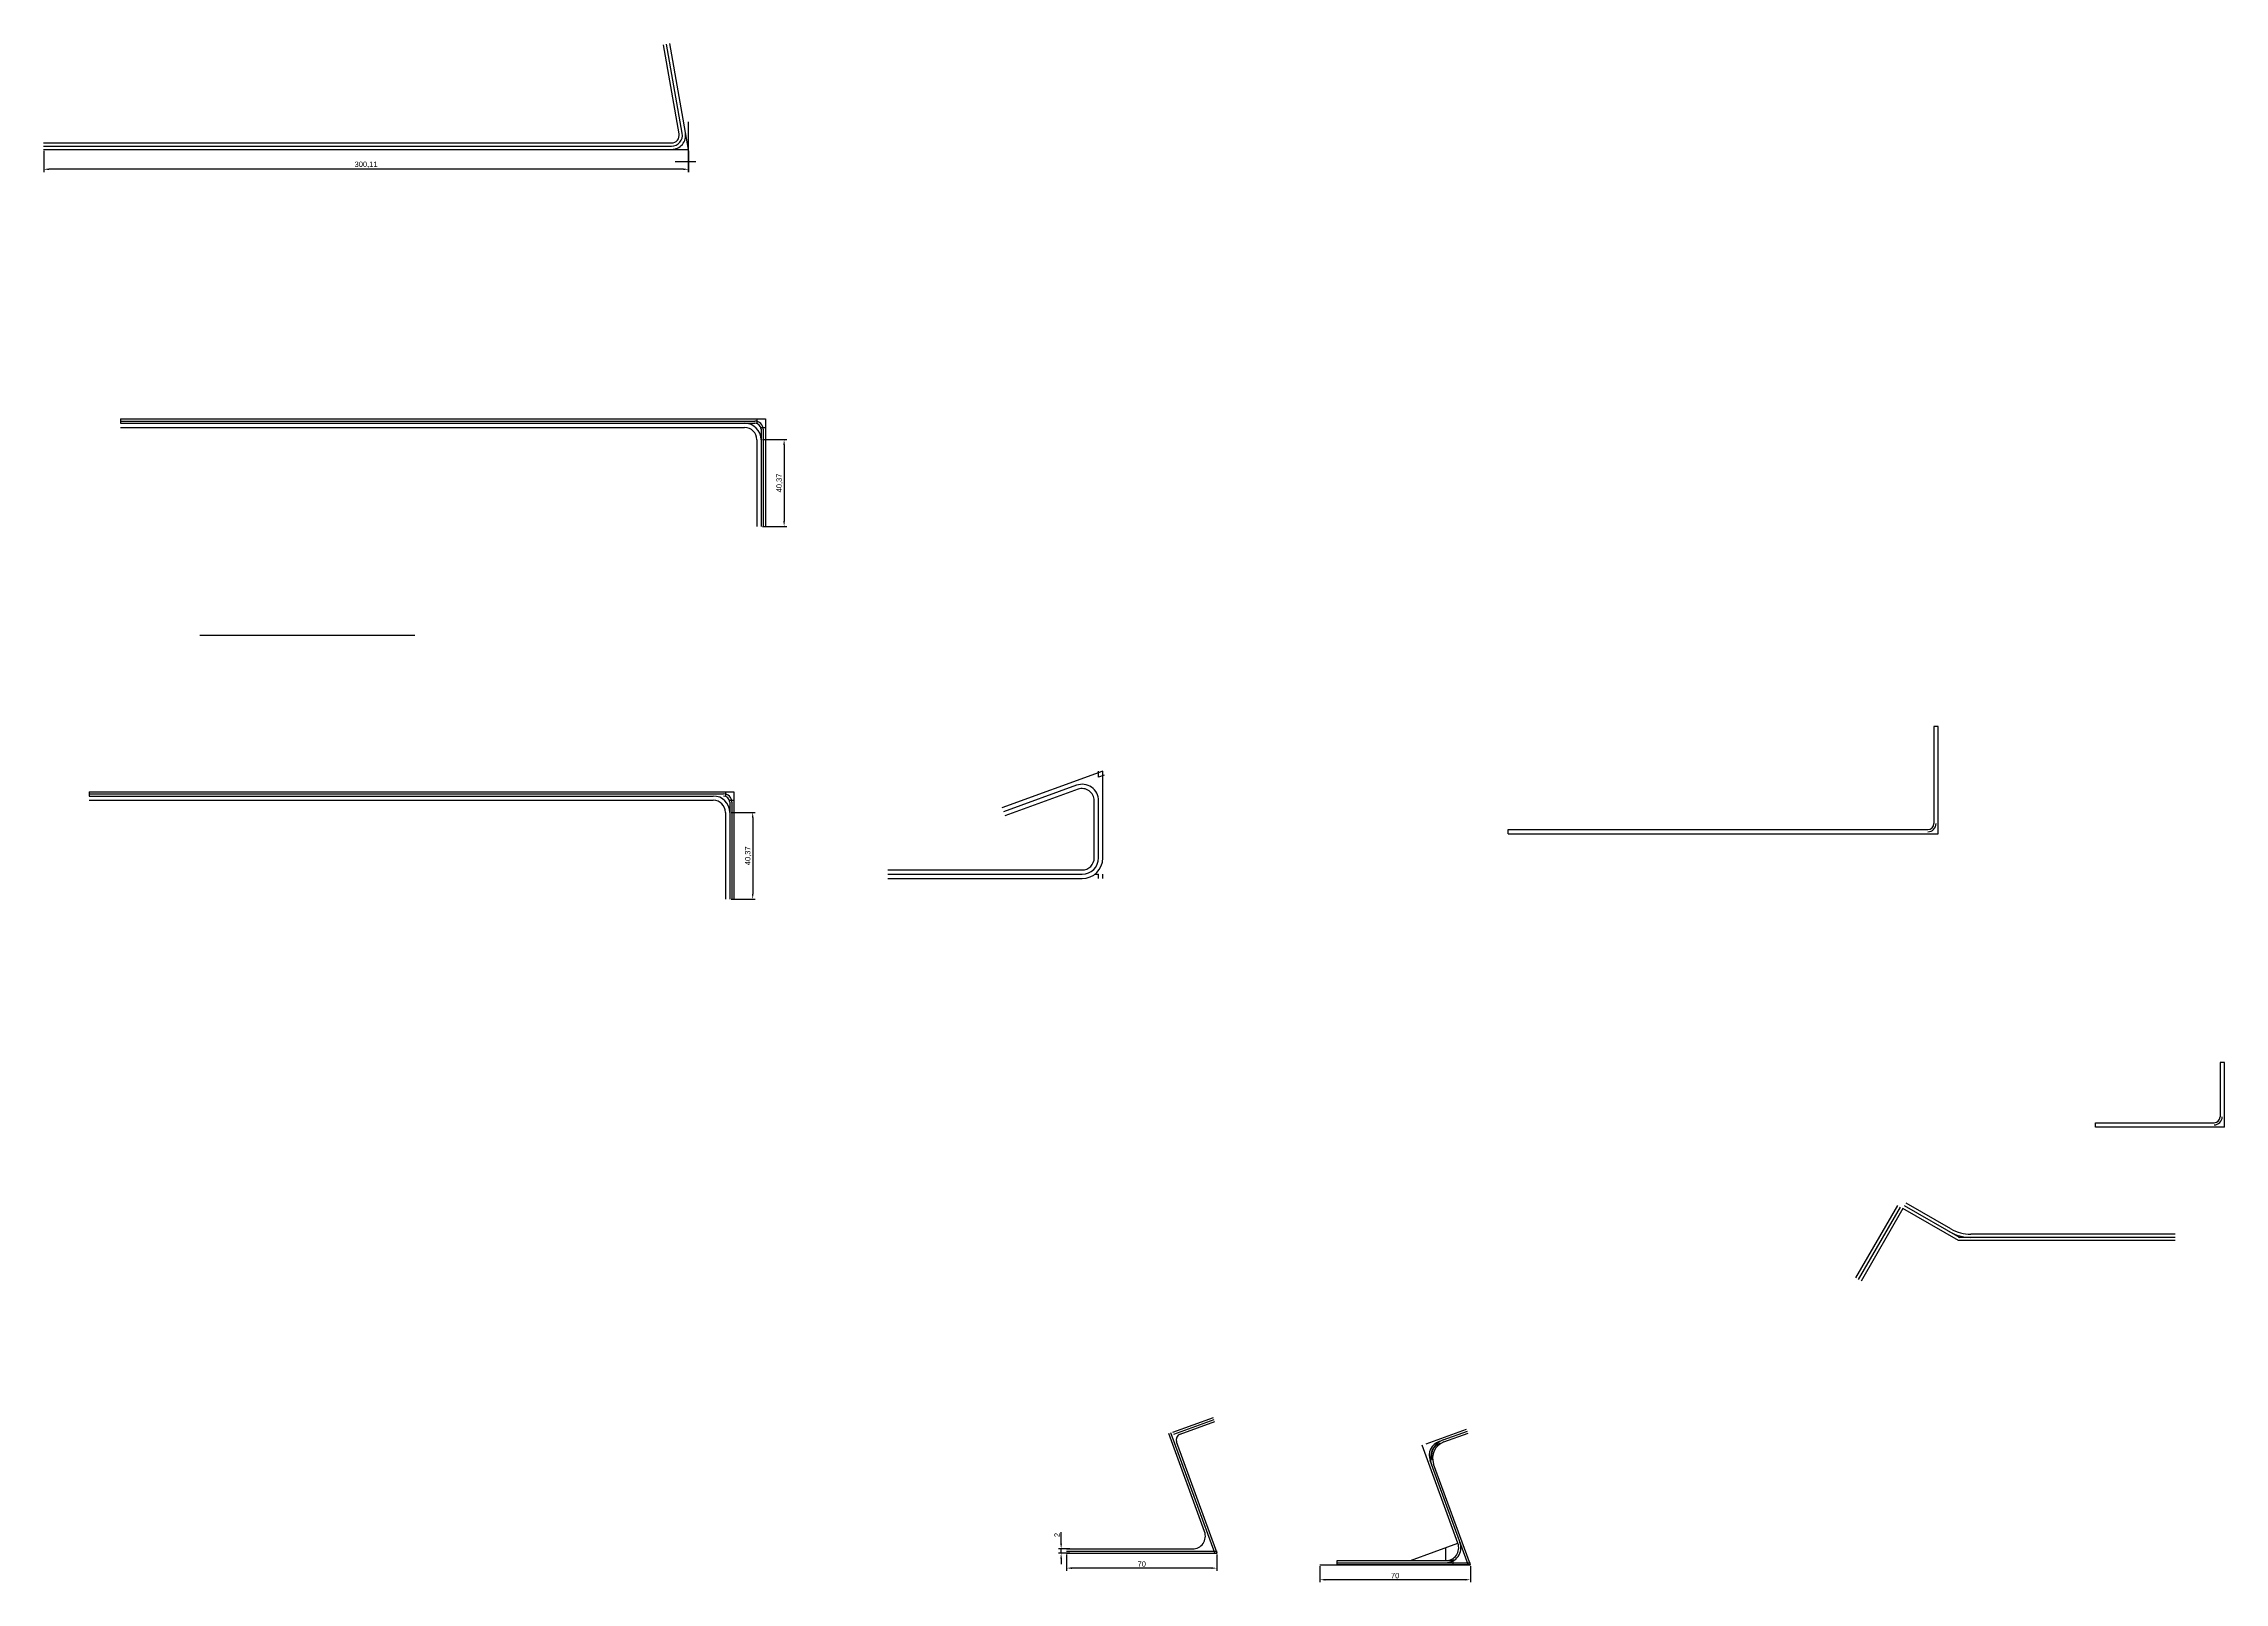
# Model space of a CAD drawing. Header units: millimetres. Extents: x 1198 to 2213, y 812 to 1528.
import ezdxf

# ---------------------------------------------------------------- set-up
doc = ezdxf.new("R2010")
doc.units = ezdxf.units.MM
doc.styles.get("Standard").update_dxf_attribs({"font": 'arial.ttf'})
doc.dimstyles.new('ISO-25', dxfattribs={"dimtxt": 2.5, "dimasz": 2.5, "dimexe": 1.25, "dimexo": 0.625, "dimtad": 1, "dimtxsty": 'Standard', "dimcen": 2.5, "dimadec": 0, "dimazin": 0, "dimtfac": 1, "dimtmove": 0, "dimatfit": 3, "dimfxl": 1, "dimarcsym": 0})

# ---------------------------------------------------------------- blocks, each defined once
blk = doc.blocks.new('*D1')
at = {"color": 0, "lineweight": -2}
for p, q in [((1198.1, 1478.3), (1198.1, 1468.4)), ((1498.2, 1478.3), (1498.2, 1468.4)), ((1495.7, 1469.7), (1200.6, 1469.7))]:
    blk.add_line(p, q, dxfattribs=at)
at = {"color": 0}
for points in [[(1200.6, 1470.1), (1200.6, 1469.3), (1198.1, 1469.7)], [(1495.7, 1469.3), (1495.7, 1470.1), (1498.2, 1469.7)]]:
    blk.add_solid(points, dxfattribs=at)
at = {"layer": 'Defpoints', "color": 0}
for p in [(1198.1, 1478.9), (1498.2, 1478.9), (1198.1, 1469.7)]:
    blk.add_point(p, dxfattribs=at)
at = {"color": 0, "insert": (1348.1, 1471.8), "char_height": 2.5, "attachment_point": 5}
blk.add_mtext('300,11', dxfattribs=at)
blk = doc.blocks.new('*D2')
at = {"color": 0, "lineweight": -2}
for p, q in [((1532.5, 1343.9), (1543.8, 1343.9)), ((1542.6, 1341.4), (1542.6, 1306)), ((1532.5, 1303.5), (1543.8, 1303.5))]:
    blk.add_line(p, q, dxfattribs=at)
at = {"color": 0}
for points in [[(1543, 1341.4), (1542.2, 1341.4), (1542.6, 1343.9)], [(1542.2, 1306), (1543, 1306), (1542.6, 1303.5)]]:
    blk.add_solid(points, dxfattribs=at)
at = {"layer": 'Defpoints', "color": 0}
for p in [(1531.9, 1343.9), (1531.9, 1303.5), (1542.6, 1303.5)]:
    blk.add_point(p, dxfattribs=at)
at = {"color": 0, "insert": (1540.5, 1323.7), "char_height": 2.5, "attachment_point": 5, "rotation": 90}
blk.add_mtext('40,37', dxfattribs=at)
blk = doc.blocks.new('*D5')
at = {"color": 0, "lineweight": -2}
for p, q in [((1517.9, 1170.4), (1529.2, 1170.4)), ((1528, 1167.9), (1528, 1132.5)), ((1517.9, 1130), (1529.2, 1130))]:
    blk.add_line(p, q, dxfattribs=at)
at = {"color": 0}
for points in [[(1528.4, 1167.9), (1527.6, 1167.9), (1528, 1170.4)], [(1527.6, 1132.5), (1528.4, 1132.5), (1528, 1130)]]:
    blk.add_solid(points, dxfattribs=at)
at = {"layer": 'Defpoints', "color": 0}
for p in [(1517.3, 1170.4), (1517.3, 1130), (1528, 1130)]:
    blk.add_point(p, dxfattribs=at)
at = {"color": 0, "insert": (1525.9, 1150.2), "char_height": 2.5, "attachment_point": 5, "rotation": 90}
blk.add_mtext('40,37', dxfattribs=at)
blk = doc.blocks.new('*D10')
at = {"color": 0, "lineweight": -2}
for p, q in [((1674, 825), (1674, 817.5)), ((1744, 825), (1744, 817.5)), ((1741.5, 818.7), (1676.5, 818.7))]:
    blk.add_line(p, q, dxfattribs=at)
at = {"color": 0}
for points in [[(1676.5, 819.1), (1676.5, 818.3), (1674, 818.7)], [(1741.5, 818.3), (1741.5, 819.1), (1744, 818.7)]]:
    blk.add_solid(points, dxfattribs=at)
at = {"layer": 'Defpoints', "color": 0}
for p in [(1674, 825.6), (1744, 825.6), (1674, 818.7)]:
    blk.add_point(p, dxfattribs=at)
at = {"color": 0, "insert": (1709, 820.6), "char_height": 2.5, "attachment_point": 5}
blk.add_mtext('70', dxfattribs=at)
blk = doc.blocks.new('*D11')
at = {"color": 0, "lineweight": -2}
for p, q in [((1671.5, 830.1), (1671.5, 835.5)), ((1675.5, 827.6), (1670.2, 827.6)), ((1675.5, 825.6), (1670.2, 825.6)), ((1671.5, 825.6), (1671.5, 827.6)), ((1671.5, 823.1), (1671.5, 820.6))]:
    blk.add_line(p, q, dxfattribs=at)
at = {"color": 0}
for points in [[(1671.1, 830.1), (1671.9, 830.1), (1671.5, 827.6)], [(1671.9, 823.1), (1671.1, 823.1), (1671.5, 825.6)]]:
    blk.add_solid(points, dxfattribs=at)
at = {"layer": 'Defpoints', "color": 0}
for p in [(1671.5, 827.6), (1676.1, 827.6), (1676.1, 825.6)]:
    blk.add_point(p, dxfattribs=at)
at = {"color": 0, "insert": (1669.6, 834.1), "char_height": 2.5, "attachment_point": 5, "rotation": 90}
blk.add_mtext('2', dxfattribs=at)
blk = doc.blocks.new('*D18')
at = {"color": 0, "lineweight": -2}
for p, q in [((1791.9, 819.6), (1791.9, 812.1)), ((1859.4, 813.3), (1794.4, 813.3)), ((1861.9, 819.6), (1861.9, 812.1))]:
    blk.add_line(p, q, dxfattribs=at)
at = {"color": 0}
for points in [[(1794.4, 813.7), (1794.4, 812.9), (1791.9, 813.3)], [(1859.4, 812.9), (1859.4, 813.7), (1861.9, 813.3)]]:
    blk.add_solid(points, dxfattribs=at)
at = {"layer": 'Defpoints', "color": 0}
for p in [(1791.9, 820.2), (1791.9, 813.3), (1861.9, 820.2)]:
    blk.add_point(p, dxfattribs=at)
at = {"color": 0, "insert": (1826.9, 815.2), "char_height": 2.5, "attachment_point": 5}
blk.add_mtext('70', dxfattribs=at)

msp = doc.modelspace()

# ---------------------------------------------------------------- linework, layer by layer
for p, q in [((1493.753, 1486.18), (1486.438, 1527.663)), ((1495.23, 1486.441), (1487.915, 1527.923)), ((1498.075, 1478.943), (1489.393, 1528.184)), ((1498.183, 1468.366), (1498.183, 1491.721)), ((1198.075, 1481.943), (1490.198, 1481.943)), ((1198.075, 1480.443), (1490.198, 1480.443)), ((1198.075, 1478.943), (1498.183, 1478.943)), ((1491.929, 1473.301), (1501.569, 1473.301)), ((1233.875, 1353.493), (1533.875, 1353.493)), ((1233.875, 1353.493), (1233.875, 1351.493)), ((1233.875, 1352.493), (1529.055, 1352.493)), ((1233.875, 1351.493), (1529.055, 1351.493)), ((1529.875, 1353.493), (1529.875, 1351.371)), ((1533.875, 1353.493), (1533.875, 1303.493)), ((1233.875, 1349.493), (1524.245, 1349.493)), ((1529.875, 1343.863), (1529.875, 1303.493)), ((1531.754, 1349.493), (1533.875, 1349.493)), ((1531.875, 1348.673), (1531.875, 1303.493)), ((1532.875, 1348.673), (1532.875, 1303.493)), ((1270.757, 1252.88), (1370.757, 1252.88)), ((2079.569, 1210.386), (2077.569, 1210.386)), ((2077.569, 1210.386), (2077.569, 1165.206)), ((2079.569, 1160.386), (2079.569, 1210.386)), ((1690.912, 1189.606), (1643.927, 1172.505)), ((1688.912, 1186.749), (1688.912, 1189.606)), ((1691.596, 1187.726), (1688.912, 1186.749)), ((1690.912, 1149.236), (1690.912, 1189.606)), ((1219.292, 1180.016), (1519.292, 1180.016)), ((1219.292, 1180.016), (1219.292, 1178.016)), ((1219.292, 1179.016), (1514.472, 1179.016)), ((1219.292, 1178.016), (1509.662, 1178.016)), ((1515.292, 1180.016), (1515.292, 1177.895)), ((1519.292, 1180.016), (1519.292, 1130.016)), ((1678.672, 1183.023), (1644.611, 1170.625)), ((1679.356, 1181.143), (1645.295, 1168.746)), ((1219.292, 1176.016), (1509.662, 1176.016)), ((1515.292, 1170.386), (1515.292, 1130.016)), ((1517.171, 1176.016), (1519.292, 1176.016)), ((1517.292, 1175.196), (1517.292, 1130.016)), ((1518.292, 1175.196), (1518.292, 1130.016)), ((1686.912, 1149.236), (1686.912, 1175.853)), ((1688.912, 1149.236), (1688.912, 1175.853)), ((1879.569, 1160.386), (1879.569, 1162.386)), ((1879.569, 1162.386), (2074.749, 1162.386)), ((1879.569, 1160.386), (2079.569, 1160.386)), ((1590.912, 1143.606), (1681.282, 1143.606)), ((1590.912, 1141.606), (1681.282, 1141.606)), ((1590.912, 1139.606), (1681.282, 1139.606)), ((1687.157, 1141.606), (1688.912, 1141.606)), ((1688.912, 1139.606), (1688.912, 1141.606)), ((1690.912, 1139.606), (1690.912, 1141.606)), ((2210.734, 1053.954), (2210.734, 1028.774)), ((2212.734, 1053.954), (2210.734, 1053.954)), ((2212.734, 1023.954), (2212.734, 1053.954)), ((2152.734, 1025.954), (2207.914, 1025.954)), ((2152.734, 1023.954), (2152.734, 1025.954)), ((2212.734, 1023.954), (2152.734, 1023.954)), ((2060.583, 987.505), (2041.083, 953.73)), ((2061.882, 986.755), (2042.382, 952.98)), ((2063.181, 986.005), (2043.681, 952.23)), ((2088.989, 971.105), (2063.181, 986.005)), ((2089.739, 972.404), (2063.931, 987.304)), ((2085.499, 976.583), (2064.681, 988.603)), ((2189.789, 974.105), (2094.749, 974.105)), ((2189.789, 972.605), (2088.989, 972.605)), ((2189.789, 971.105), (2088.989, 971.105)), ((1723.527, 882.003), (1742.321, 888.843)), ((1723.869, 881.063), (1742.663, 887.903)), ((1726.852, 881.084), (1743.005, 886.964)), ((1841.383, 876.576), (1860.177, 883.416)), ((1738.262, 835.673), (1721.648, 881.319)), ((1743.109, 825.279), (1722.588, 881.661)), ((1744.049, 825.621), (1725.172, 877.483)), ((1856.117, 830.247), (1839.504, 875.892)), ((1849.28, 878.386), (1860.519, 882.477)), ((1849.622, 877.447), (1860.861, 881.537)), ((1860.965, 819.852), (1843.179, 868.716)), ((1861.904, 820.195), (1844.817, 867.142)), ((1674.049, 827.621), (1732.623, 827.621)), ((1674.049, 826.621), (1744.049, 826.621)), ((1674.049, 825.621), (1744.049, 825.621)), ((1799.904, 822.195), (1853.904, 822.195)), ((1799.904, 820.195), (1799.904, 822.195)), ((1833.994, 822.195), (1856.117, 830.247)), ((1850.479, 822.195), (1850.479, 828.195)), ((1853.904, 820.195), (1853.904, 822.8)), ((1791.904, 820.195), (1853.904, 820.195)), ((1799.904, 821.195), (1861.904, 821.195)), ((1799.904, 820.195), (1861.904, 820.195)), ((1861.904, 820.195), (1799.904, 820.195))]:
    msp.add_line(p, q)
for centre, radius, start, end in [((1490.198, 1485.553), 6.61, 270, 10), ((1490.198, 1485.553), 5.11, 270, 10), ((1490.198, 1485.553), 3.61, 270, 10), ((1524.245, 1343.863), 7.63, 0, 90), ((1529.055, 1348.673), 3.82, 0, 90), ((1529.055, 1348.673), 2.82, 0, 90), ((1524.245, 1343.863), 5.63, 0, 90), ((1509.662, 1170.386), 7.63, 0, 90), ((1514.472, 1175.196), 3.82, 0, 90), ((1514.472, 1175.196), 2.82, 0, 90), ((1681.282, 1175.853), 7.63, 0, 110), ((1681.282, 1175.853), 5.63, 0, 110), ((1509.662, 1170.386), 5.63, 0, 90), ((2074.749, 1165.206), 2.82, 270, 0), ((2074.749, 1165.206), 3.82, 270, 0), ((1681.282, 1149.236), 5.63, 270, 0), ((1681.282, 1149.236), 7.63, 270, 0), ((1681.282, 1149.236), 9.63, 270, 0), ((2207.914, 1028.774), 2.82, 270, 0), ((2207.914, 1028.774), 3.82, 270, 0), ((2094.749, 992.605), 20, 240, 270), ((2094.749, 992.605), 18.5, 240, 270), ((1727.813, 878.444), 2.81, 110, 200), ((1849.757, 871.111), 7, 110, 200), ((1852.372, 869.891), 9.04, 110, 200), ((1849.757, 871.111), 6, 110, 200), ((1852.372, 869.891), 8.04, 110, 200), ((1732.623, 833.621), 6, 270, 20), ((1850.479, 828.195), 7, 270, 20), ((1850.479, 828.195), 6, 270, 20)]:
    msp.add_arc(centre, radius, start, end)

# ---------------------------------------------------------------- dimensions: what is measured, and where the dimension line sits
for base, p1, p2, picture, middle in [((1198.075, 1469.696), (1498.183, 1478.943), (1198.075, 1478.943), '*D1', (1348.129, 1471.824)), ((1674.049, 818.733), (1744.049, 825.621), (1674.049, 825.621), '*D10', (1709.049, 820.634)), ((1791.904, 813.306), (1861.904, 820.195), (1791.904, 820.195), '*D18', (1826.904, 815.208))]:
    dim = msp.add_linear_dim(base=base, p1=p1, p2=p2, dimstyle='ISO-25')
    dim.commit()
    dim.dimension.update_dxf_attribs({"geometry": picture, "text_midpoint": middle})
for base, p1, p2, picture, middle in [((1542.582, 1303.493), (1531.875, 1343.863), (1531.875, 1303.493), '*D2', (1540.455, 1323.678)), ((1527.999, 1130.016), (1517.292, 1170.386), (1517.292, 1130.016), '*D5', (1525.872, 1150.201)), ((1671.492, 827.621), (1676.131, 825.621), (1676.131, 827.621), '*D11', (1669.612, 834.074))]:
    dim = msp.add_linear_dim(base=base, p1=p1, p2=p2, angle=90, dimstyle='ISO-25')
    dim.commit()
    dim.dimension.update_dxf_attribs({"geometry": picture, "text_midpoint": middle})

doc.saveas('drawing.dxf')
